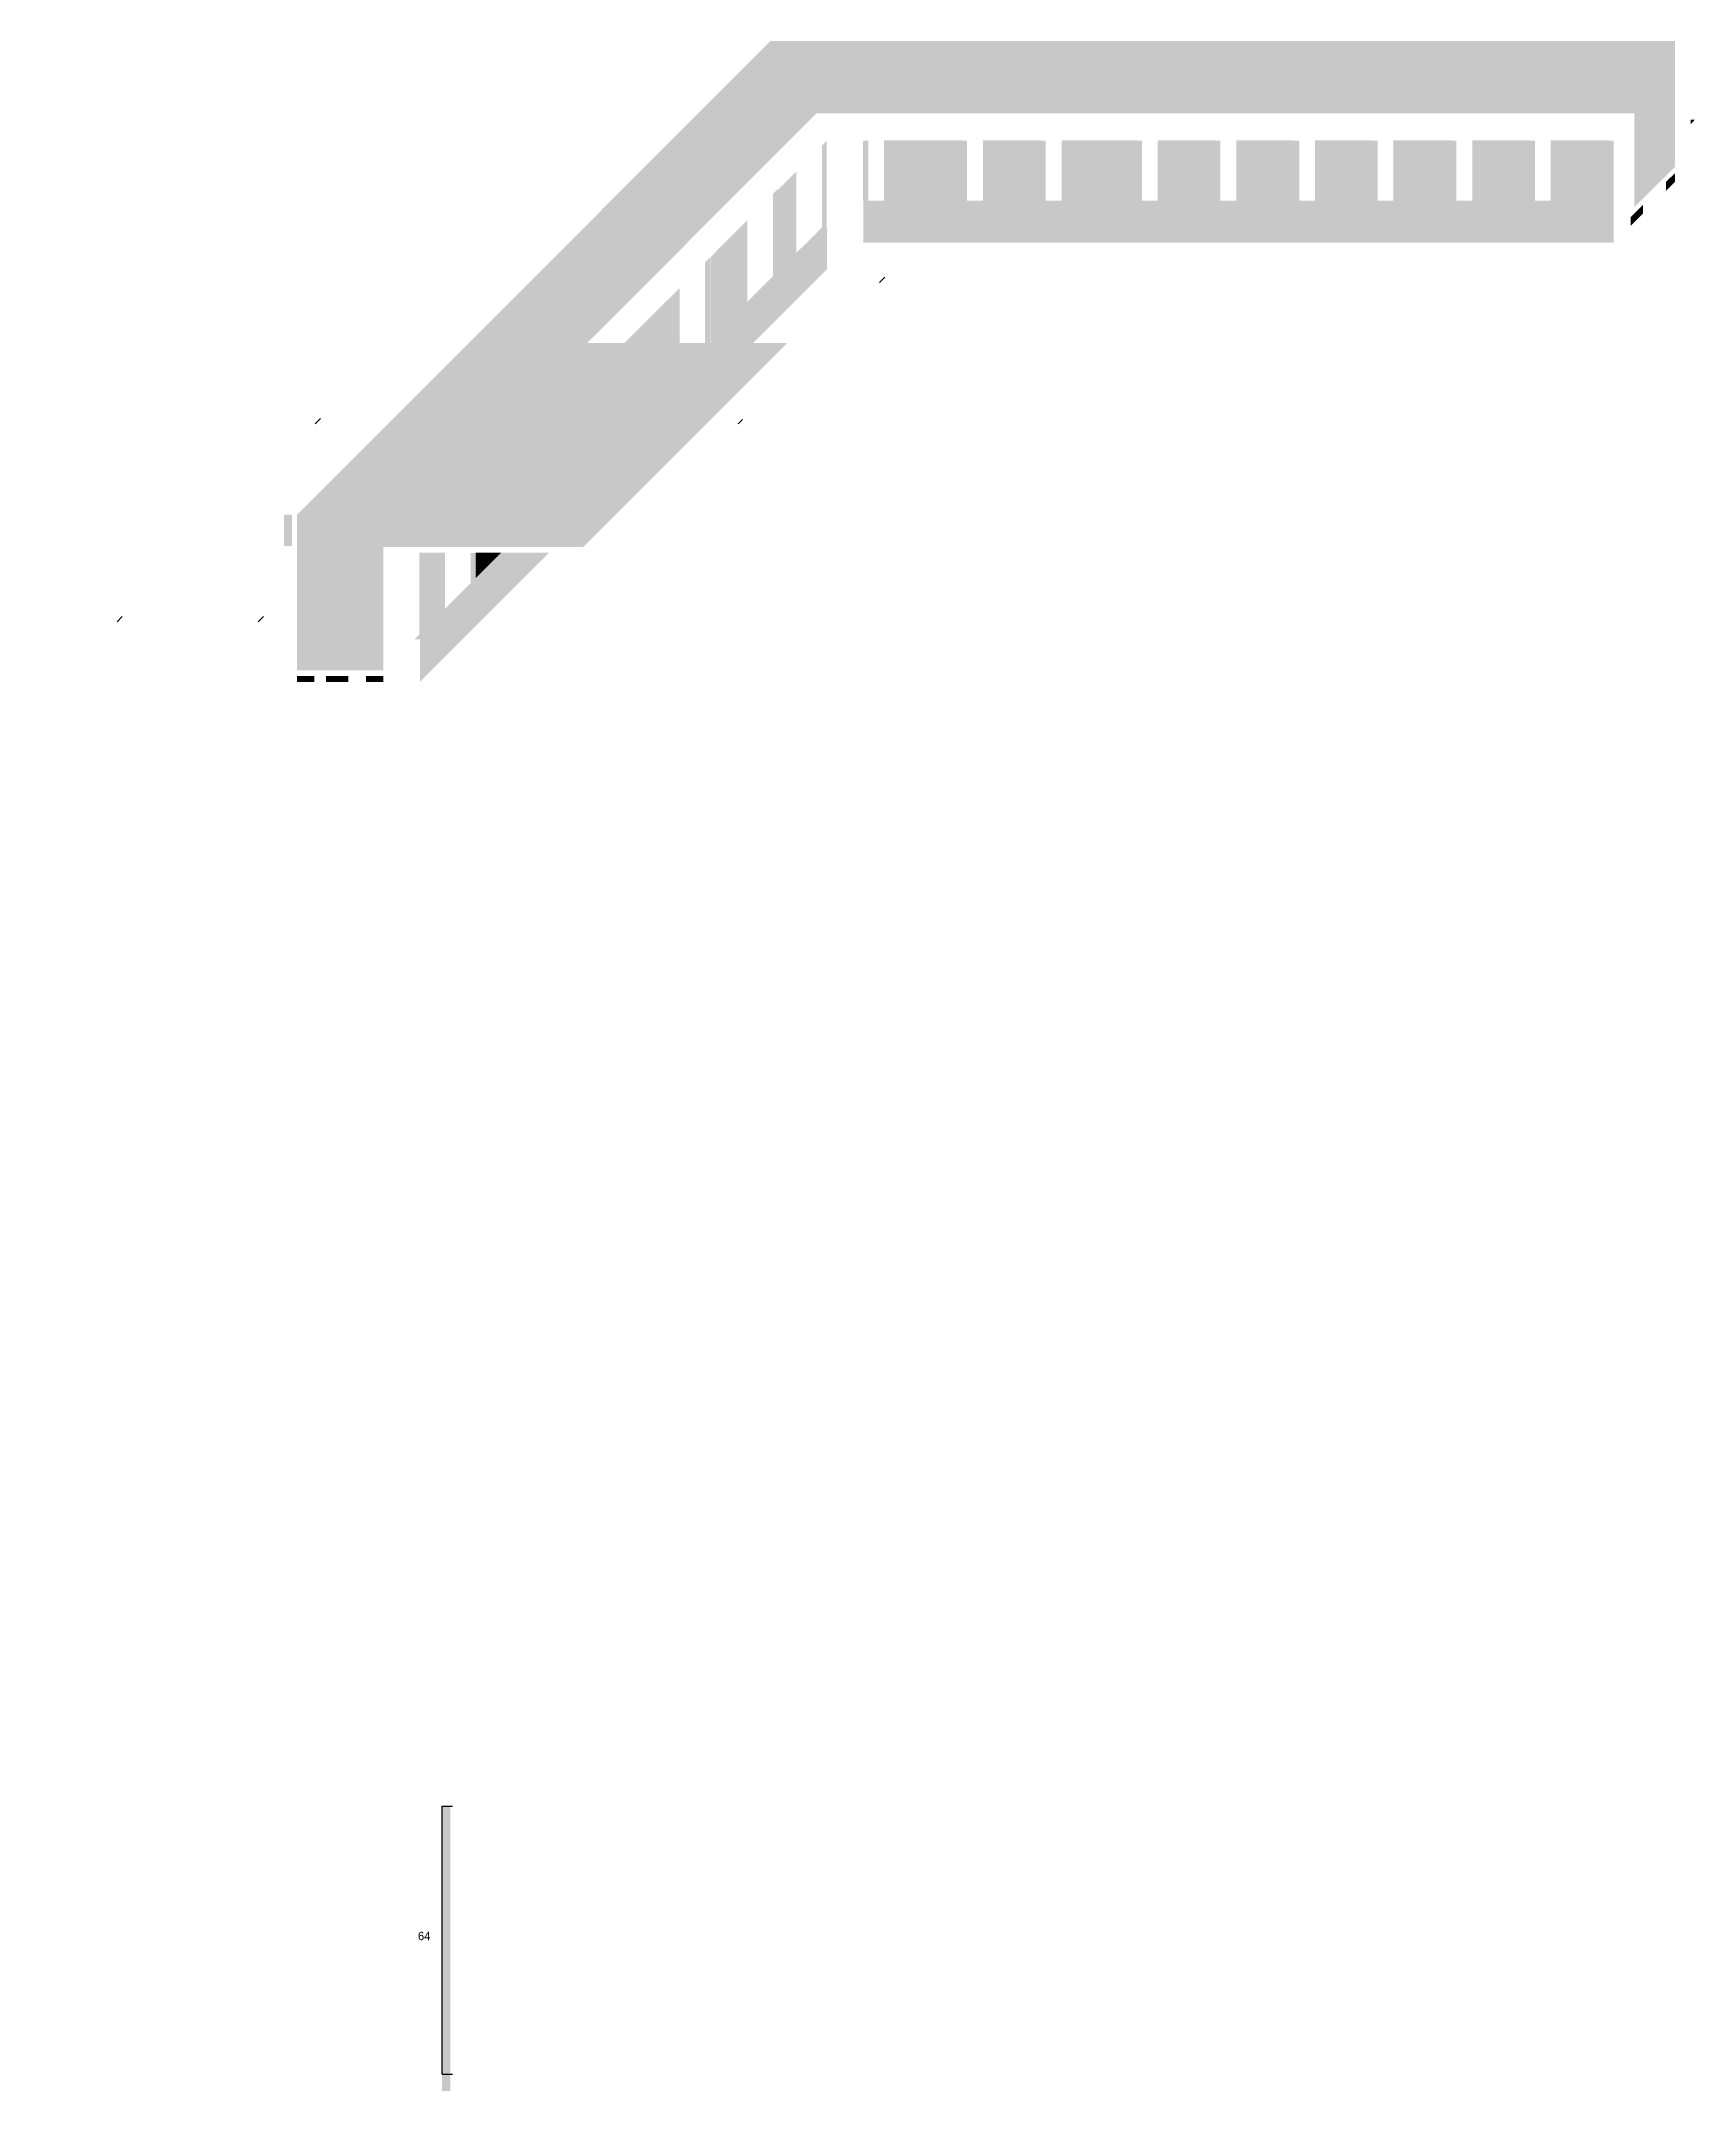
# Model space of a CAD drawing. Header units: metres. Extents: x 230 to 3694, y -1092 to 278.
# Drawn here: x 246 to 1036, y -1092 to -114 of the extents above; entities that cross this region are included whole.
import ezdxf

# ---------------------------------------------------------------- set-up
doc = ezdxf.new("R2010")
doc.units = ezdxf.units.M
doc.layers.add('COTA', color=241, linetype='Continuous')
doc.layers.add('Hachura', color=253, linetype='Continuous')

msp = doc.modelspace()

# ---------------------------------------------------------------- texts
at = {"layer": 'COTA'}
msp.add_text('64', height=4, dxfattribs=at).set_placement((426, -1020.5))

# ---------------------------------------------------------------- hatches: boundary and pattern name
at = {"layer": 'Hachura'}
h = msp.add_hatch(color=8, dxfattribs=at)
h.dxf.hatch_style = 1
h.paths.add_polyline_path([(409.4, -355.4), (594.4, -170.4), (594.4, -113.9), (594.4, -113.9), (368.3, -340), (368.3, -414.4), (409.4, -373.4)])
h = msp.add_hatch(color=8, dxfattribs=at)
h.dxf.hatch_style = 1
h.paths.add_polyline_path([(594.4, -170.4), (616.4, -148.4), (1006.9, -148.4), (1006.9, -174), (1026.2, -174), (1026.2, -113.9), (594.4, -113.9)])
h = msp.add_hatch(color=8, dxfattribs=at)
h.dxf.hatch_style = 1
h.paths.add_polyline_path([(1035.8, -151.4), (1033.8, -151.4), (1033.8, -153.6)])
h = msp.add_hatch(color=8, dxfattribs=at)
h.dxf.hatch_style = 1
h.paths.add_polyline_path([(618.9, -205.3), (621.2, -203), (621.2, -203), (621.2, -161.5), (621.2, -161.5), (618.9, -163.9), (618.9, -163.9), (618.9, -205.3)])
h = msp.add_hatch(color=8, dxfattribs=at)
h.dxf.hatch_style = 1
h.paths.add_polyline_path([(638.5, -190.1), (641, -190.1), (641, -190.1), (641, -161.4), (641, -161.4), (638.5, -161.4), (638.5, -161.4), (638.5, -190.1)])
h = msp.add_hatch(color=8, dxfattribs=at)
h.dxf.hatch_style = 1
h.paths.add_polyline_path([(648.5, -190.1), (685.9, -190.1), (685.9, -190.1), (685.9, -161.3), (685.9, -161.3), (648.5, -161.3), (648.5, -161.3), (648.5, -190.1)])
h = msp.add_hatch(color=8, dxfattribs=at)
h.dxf.hatch_style = 1
h.paths.add_polyline_path([(685.8, -190.1), (688.2, -190.1), (688.2, -190.1), (688.2, -161.4), (688.2, -161.4), (685.8, -161.4), (685.8, -161.4), (685.8, -190.1)])
h = msp.add_hatch(color=8, dxfattribs=at)
h.dxf.hatch_style = 1
h.paths.add_polyline_path([(695.8, -190.1), (723.4, -190.1), (723.4, -190.1), (723.4, -161.3), (723.4, -161.3), (695.8, -161.3), (695.8, -161.3), (695.8, -190.1)])
h = msp.add_hatch(color=8, dxfattribs=at)
h.dxf.hatch_style = 1
h.paths.add_polyline_path([(723.3, -190.1), (725.8, -190.1), (725.8, -190.1), (725.8, -161.4), (725.8, -161.4), (723.3, -161.4), (723.3, -161.4), (723.3, -190.1)])
h = msp.add_hatch(color=8, dxfattribs=at)
h.dxf.hatch_style = 1
h.paths.add_polyline_path([(733.3, -190.1), (769.4, -190.1), (769.4, -190.1), (769.4, -161.3), (769.4, -161.3), (733.3, -161.3), (733.3, -161.3), (733.3, -190.1)])
h = msp.add_hatch(color=8, dxfattribs=at)
h.dxf.hatch_style = 1
h.paths.add_polyline_path([(769.3, -190.1), (771.7, -190.1), (771.7, -190.1), (771.7, -161.4), (771.7, -161.4), (769.3, -161.4), (769.3, -161.4), (769.3, -190.1)])
h = msp.add_hatch(color=8, dxfattribs=at)
h.dxf.hatch_style = 1
h.paths.add_polyline_path([(779.2, -190.1), (806.9, -190.1), (806.9, -190.1), (806.9, -161.3), (806.9, -161.3), (779.2, -161.3), (779.2, -161.3), (779.2, -190.1)])
h = msp.add_hatch(color=8, dxfattribs=at)
h.dxf.hatch_style = 1
h.paths.add_polyline_path([(806.8, -190.1), (809.2, -190.1), (809.2, -190.1), (809.2, -161.4), (809.2, -161.4), (806.8, -161.4), (806.8, -161.4), (806.8, -190.1)])
h = msp.add_hatch(color=8, dxfattribs=at)
h.dxf.hatch_style = 1
h.paths.add_polyline_path([(816.8, -190.1), (844.4, -190.1), (844.4, -190.1), (844.4, -161.3), (844.4, -161.3), (816.8, -161.3), (816.8, -161.3), (816.8, -190.1)])
h = msp.add_hatch(color=8, dxfattribs=at)
h.dxf.hatch_style = 1
h.paths.add_polyline_path([(844.3, -190.1), (846.8, -190.1), (846.8, -190.1), (846.8, -161.4), (846.8, -161.4), (844.3, -161.4), (844.3, -161.4), (844.3, -190.1)])
h = msp.add_hatch(color=8, dxfattribs=at)
h.dxf.hatch_style = 1
h.paths.add_polyline_path([(854.3, -190.1), (882, -190.1), (882, -190.1), (882, -161.3), (882, -161.3), (854.3, -161.3), (854.3, -161.3), (854.3, -190.1)])
h = msp.add_hatch(color=8, dxfattribs=at)
h.dxf.hatch_style = 1
h.paths.add_polyline_path([(881.9, -190.1), (884.3, -190.1), (884.3, -190.1), (884.3, -161.4), (884.3, -161.4), (881.9, -161.4), (881.9, -161.4), (881.9, -190.1)])
h = msp.add_hatch(color=8, dxfattribs=at)
h.dxf.hatch_style = 1
h.paths.add_polyline_path([(891.8, -190.1), (919.5, -190.1), (919.5, -190.1), (919.5, -161.3), (919.5, -161.3), (891.8, -161.3), (891.8, -161.3), (891.8, -190.1)])
h = msp.add_hatch(color=8, dxfattribs=at)
h.dxf.hatch_style = 1
h.paths.add_polyline_path([(919.4, -190.1), (921.8, -190.1), (921.8, -190.1), (921.8, -161.4), (921.8, -161.4), (919.4, -161.4), (919.4, -161.4), (919.4, -190.1)])
h = msp.add_hatch(color=8, dxfattribs=at)
h.dxf.hatch_style = 1
h.paths.add_polyline_path([(929.4, -190.1), (957, -190.1), (957, -190.1), (957, -161.3), (957, -161.3), (929.4, -161.3), (929.4, -161.3), (929.4, -190.1)])
h = msp.add_hatch(color=8, dxfattribs=at)
h.dxf.hatch_style = 1
h.paths.add_polyline_path([(956.9, -190.1), (959.4, -190.1), (959.4, -190.1), (959.4, -161.4), (959.4, -161.4), (956.9, -161.4), (956.9, -161.4), (956.9, -190.1)])
h = msp.add_hatch(color=8, dxfattribs=at)
h.dxf.hatch_style = 1
h.paths.add_polyline_path([(966.9, -190.1), (994.6, -190.1), (994.6, -190.1), (994.6, -161.3), (994.6, -161.3), (966.9, -161.3), (966.9, -161.3), (966.9, -190.1)])
h = msp.add_hatch(color=8, dxfattribs=at)
h.dxf.hatch_style = 1
h.paths.add_polyline_path([(994.5, -190.1), (996.9, -190.1), (996.9, -190.1), (996.9, -161.4), (996.9, -161.4), (994.5, -161.4), (994.5, -161.4), (994.5, -190.1)])
h = msp.add_hatch(color=8, dxfattribs=at)
h.dxf.hatch_style = 1
h.paths.add_polyline_path([(598, -223.7), (606.7, -215.1), (606.7, -215.1), (606.7, -176.1), (606.7, -176.1), (598, -184.8), (598, -184.8), (598, -223.7)])
h = msp.add_hatch(color=8, dxfattribs=at)
h.dxf.hatch_style = 1
h.paths.add_polyline_path([(823, -192.2), (838.8, -192.2), (838.8, -192.2), (838.8, -173.6), (838.8, -173.6), (823, -173.6), (823, -173.6), (823, -192.2)])
h = msp.add_hatch(color=8, dxfattribs=at)
h.dxf.hatch_style = 1
h.paths.add_polyline_path([(1006.9, -174), (1006.9, -193.1), (1026.2, -174)])
h = msp.add_hatch(color=8, dxfattribs=at)
h.dxf.hatch_style = 1
h.paths.add_polyline_path([(540.1, -197.8), (555.8, -197.8), (555.8, -197.8), (555.8, -179.3), (555.8, -179.3), (540.1, -179.3), (540.1, -179.3), (540.1, -197.8)])
h = msp.add_hatch(color=8, dxfattribs=at)
h.dxf.hatch_style = 1
h.paths.add_polyline_path([(595.5, -226.2), (597.9, -223.8), (597.9, -223.8), (597.9, -184.5), (597.9, -184.5), (595.5, -186.9), (595.5, -186.9), (595.5, -226.2)])
h = msp.add_hatch(color=8, dxfattribs=at)
h.dxf.hatch_style = 1
h.paths.add_polyline_path([(1026.2, -181.2), (1026.2, -177), (1021.9, -181.2), (1021.9, -185.4)])
h = msp.add_hatch(color=8, dxfattribs=at)
h.dxf.hatch_style = 1
h.paths.add_polyline_path([(997, -190.1), (837.3, -190.1), (824.4, -190.1), (638.6, -190.1), (638.6, -210.1), (997, -210.1)])
h = msp.add_hatch(color=8, dxfattribs=at)
h.dxf.hatch_style = 1
h.paths.add_polyline_path([(1011, -192), (1005, -198), (1005, -202.2), (1011, -196.2)])
h = msp.add_hatch(color=8, dxfattribs=at)
h.dxf.hatch_style = 1
h.paths.add_polyline_path([(565.6, -256.1), (583.3, -238.4), (583.3, -238.4), (583.3, -199.4), (583.3, -199.4), (565.6, -217.2), (565.6, -217.2), (565.6, -256.1)])
h = msp.add_hatch(color=8, dxfattribs=at)
h.dxf.hatch_style = 1
h.paths.add_polyline_path([(619, -205.2), (619, -202.8), (565.6, -256.1), (565.6, -258), (566.2, -258)])
h = msp.add_hatch(color=8, dxfattribs=at)
h.dxf.hatch_style = 1
h.paths.add_polyline_path([(621.3, -220), (621.3, -202.9), (566.2, -258), (586.2, -258), (621.3, -222.9)])
h = msp.add_hatch(color=8, dxfattribs=at)
h.dxf.hatch_style = 1
h.paths.add_polyline_path([(565.5, -217.3), (563.1, -219.6), (563.1, -258.1), (565.5, -258.1)])
h = msp.add_hatch(dxfattribs=at)
h.set_pattern_fill('ANSI36', scale=15)
h.paths.add_polyline_path([(409.5, -226.7), (407, -229.2), (463.6, -229.2), (466.1, -226.7)])
h = msp.add_hatch(color=8, dxfattribs=at)
h.dxf.hatch_style = 1
h.paths.add_polyline_path([(524.7, -258), (550.9, -258), (550.9, -231.9)])
h = msp.add_hatch(dxfattribs=at)
h.set_pattern_fill('ANSI36', scale=15)
h.paths.add_polyline_path([(695.2, -226.7), (617.5, -226.7), (615, -229.2), (692.7, -229.2)])
h = msp.add_hatch(dxfattribs=at)
h.set_pattern_fill('ANSI36', scale=15)
h.paths.add_polyline_path([(695.2, -226.7), (692.7, -229.2), (692.7, -242.8), (695.2, -240.3)])
h = msp.add_hatch(color=8, dxfattribs=at)
h.dxf.hatch_style = 1
h.paths.add_polyline_path([(409.4, -355.4), (412, -355.4), (424.3, -355.4), (505, -355.4), (602.4, -258), (506.8, -258)])
h = msp.add_hatch(color=8, dxfattribs=at)
h.dxf.hatch_style = 1
h.paths.add_polyline_path([(517.1, -307.4), (533, -307.4), (533, -307.4), (533, -288.5), (533, -288.5), (517.1, -288.5), (517.1, -288.5), (517.1, -307.4)])
h = msp.add_hatch(dxfattribs=at)
h.set_pattern_fill('ANSI36', scale=15)
h.paths.add_polyline_path([(342.6, -294.1), (340, -296.6), (396.6, -296.6), (399.1, -294.1)])
h = msp.add_hatch(dxfattribs=at)
h.set_pattern_fill('ANSI36', scale=15)
h.paths.add_polyline_path([(569.2, -294.1), (566.7, -296.6), (625.7, -296.6), (628.2, -294.1)])
h = msp.add_hatch(dxfattribs=at)
h.set_pattern_fill('ANSI36', scale=15)
h.paths.add_polyline_path([(628.2, -294.1), (625.7, -296.6), (625.7, -310.2), (628.2, -307.7)])
h = msp.add_hatch(color=8, dxfattribs=at)
h.dxf.hatch_style = 1
h.paths.add_polyline_path([(365.8, -340), (362.1, -340), (362.1, -354.9), (365.8, -354.9)])
h = msp.add_hatch(color=8, dxfattribs=at)
h.dxf.hatch_style = 1
h.paths.add_polyline_path([(468.3, -358.2), (465.7, -358.2), (424.3, -399.6), (426.9, -399.6)])
h = msp.add_hatch(color=8, dxfattribs=at)
h.dxf.hatch_style = 1
h.paths.add_polyline_path([(426.6, -397.3), (438.9, -385), (438.9, -385), (438.9, -358.2), (438.9, -358.2), (426.6, -358.2), (426.6, -358.2), (426.6, -397.3)])
h = msp.add_hatch(color=8, dxfattribs=at)
h.dxf.hatch_style = 1
h.paths.add_polyline_path([(488.6, -358.2), (483.1, -358.2), (468.3, -358.2), (426.9, -399.6), (426.9, -419.9)])
h = msp.add_hatch(color=8, dxfattribs=at)
h.dxf.hatch_style = 1
h.paths.add_polyline_path([(451.1, -372.8), (453.4, -370.5), (453.4, -370.5), (453.4, -358.3), (453.4, -358.3), (451.1, -358.3), (451.1, -358.3), (451.1, -372.8)])
h = msp.add_hatch(color=8, dxfattribs=at)
h.dxf.hatch_style = 1
h.paths.add_polyline_path([(453.6, -370.3), (465.7, -358.2), (465.7, -358.2), (453.6, -358.2), (453.6, -358.2), (453.6, -370.3)])
h = msp.add_hatch(color=8, dxfattribs=at)
h.dxf.hatch_style = 1
h.paths.add_polyline_path([(368.3, -414.4), (409.4, -414.4), (409.4, -373.4)])
h = msp.add_hatch(dxfattribs=at)
h.set_pattern_fill('ANSI36', scale=15)
h.paths.add_polyline_path([(248.5, -388.7), (246, -391.2), (353.4, -391.2), (353.4, -388.7)])
h = msp.add_hatch(dxfattribs=at)
h.set_pattern_fill('ANSI36', scale=15)
h.paths.add_polyline_path([(458.1, -388.7), (455.6, -391.2), (455.6, -391.2), (531.7, -391.2), (531.7, -391.2), (534.2, -388.7), (534.2, -388.7), (458.1, -388.7)])
h = msp.add_hatch(dxfattribs=at)
h.set_pattern_fill('ANSI36', scale=15)
h.paths.add_polyline_path([(534.2, -388.7), (531.7, -391.2), (531.7, -404.8), (534.2, -402.3)])
h = msp.add_hatch(color=8, dxfattribs=at)
h.dxf.hatch_style = 1
h.paths.add_polyline_path([(389.9, -412.4), (405.6, -412.4), (405.6, -412.4), (405.6, -393.8), (405.6, -393.8), (389.9, -393.8), (389.9, -393.8), (389.9, -412.4)])
h = msp.add_hatch(color=8, dxfattribs=at)
h.dxf.hatch_style = 1
h.paths.add_polyline_path([(389.9, -412.4), (405.6, -412.4), (405.6, -412.4), (405.6, -393.8), (405.6, -393.8), (389.9, -393.8), (389.9, -393.8), (389.9, -412.4)])
h = msp.add_hatch(color=8, dxfattribs=at)
h.dxf.hatch_style = 1
h.paths.add_polyline_path([(376.6, -417), (368.3, -417), (368.3, -419.9), (376.6, -419.9)])
h = msp.add_hatch(color=8, dxfattribs=at)
h.dxf.hatch_style = 1
h.paths.add_polyline_path([(392.8, -417), (382.1, -417), (382.1, -419.9), (392.8, -419.9)])
h = msp.add_hatch(color=8, dxfattribs=at)
h.dxf.hatch_style = 1
h.paths.add_polyline_path([(409.4, -417), (401.2, -417), (401.2, -419.9), (409.4, -419.9)])
h = msp.add_hatch(color=8, dxfattribs=at)
h.dxf.hatch_style = 1
h.paths.add_polyline_path([(441.5, -956.5), (437.5, -956.5), (437.5, -956.5), (437.5, -1092.5), (437.5, -1092.5), (441.5, -1092.5), (441.5, -1092.5), (441.5, -956.5)])

# ---------------------------------------------------------------- linework, layer by layer
at = {"layer": 'COTA'}
for p, q in [((437.5, -1084.5), (437.5, -956.5)), ((437.5, -956.5), (442.5, -956.5)), ((437.5, -1084.5), (442.5, -1084.5))]:
    msp.add_line(p, q, dxfattribs=at)

msp.set_redraw_order([(e.dxf.handle, doc.entitydb.next_handle()) for e in msp.query("TEXT MTEXT ATTDEF DIMENSION ARC_DIMENSION")])  # texts and dimensions are drawn at this point

doc.saveas('drawing.dxf')
